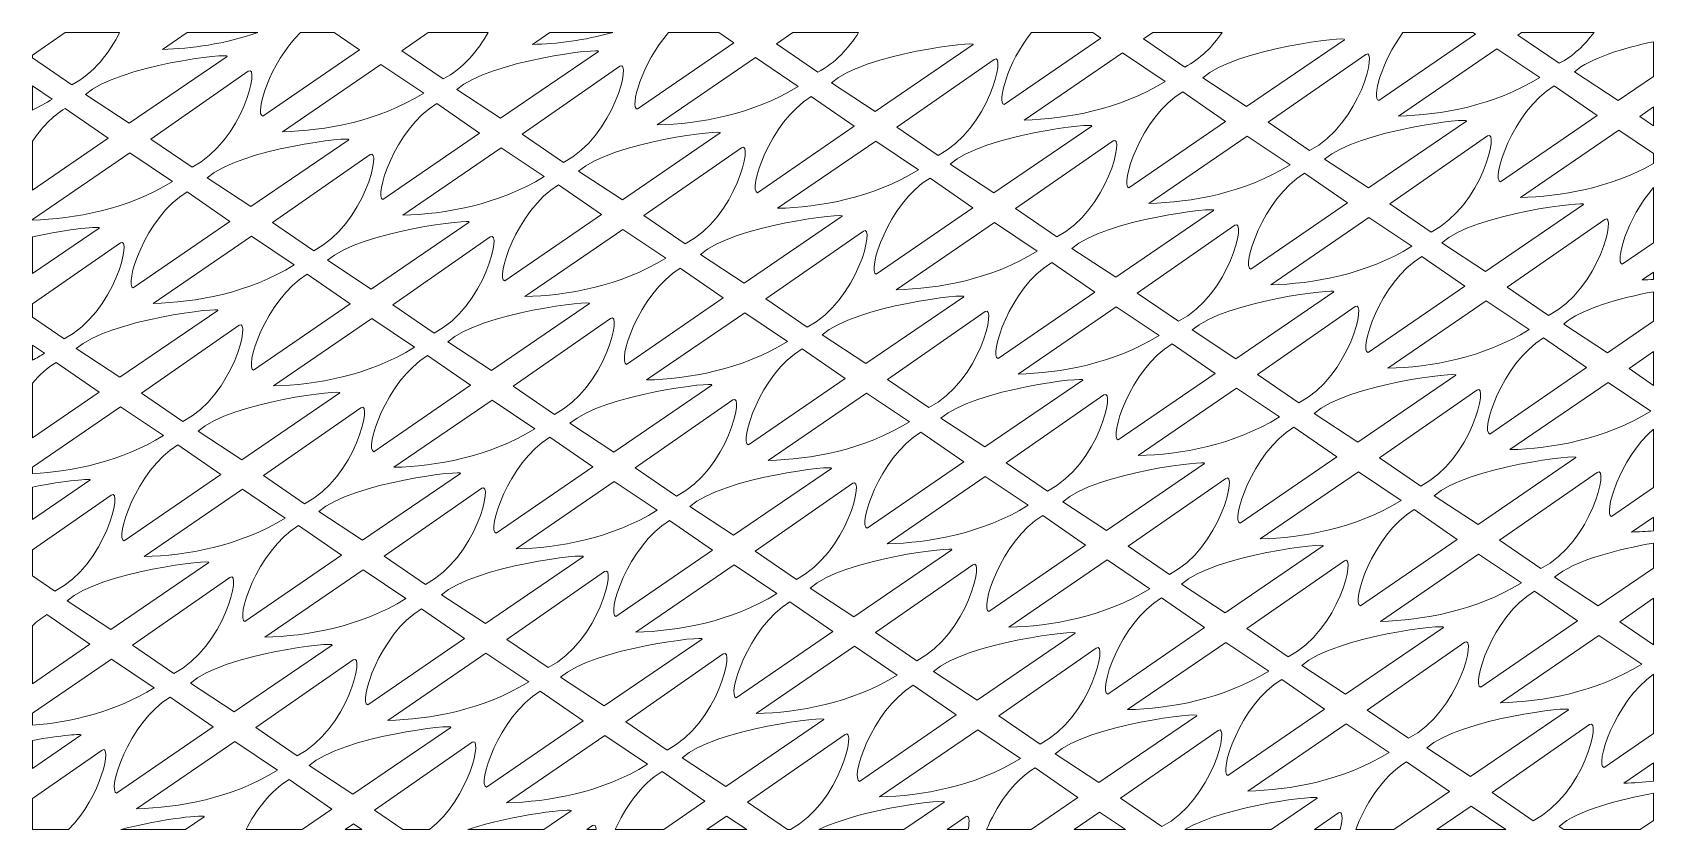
# Model space of a CAD drawing. Header units: millimetres. Extents: x -1200 to 1200, y -590 to 590.
import ezdxf

# ---------------------------------------------------------------- set-up
doc = ezdxf.new("R2010")
doc.units = ezdxf.units.MM
doc.header["$MEASUREMENT"] = 0
doc.layers.add('Layer 1', color=7, linetype='Continuous')

msp = doc.modelspace()

# ---------------------------------------------------------------- linework, layer by layer
at = {"layer": 'Layer 1', "color": 250, "lineweight": 20}
for points, knots in [([(-1200.05, 552.1453), (-1200.05, 552.1453), (-1200.05, 556.2881), (-1200.05, 556.2881), (-1200.05, 556.2881), (-1151.5741, 589.9734), (-1151.5741, 589.9734), (-1151.5741, 589.9734), (-1070.9093, 589.9734), (-1070.9093, 589.9734), (-1085.3859, 560.8922), (-1108.8494, 529.4272), (-1141.8712, 512.3415), (-1141.8712, 512.3415), (-1200.05, 552.1453), (-1200.05, 552.1453)], [0, 0, 0, 0, 0.2, 0.2, 0.2, 0.4, 0.4, 0.4, 0.6, 0.6, 0.6, 0.8, 0.8, 0.8, 1, 1, 1, 1]), ([(-971.052, 589.9734), (-971.052, 589.9734), (-866.1241, 589.9734), (-866.1241, 589.9734), (-915.1852, 572.5948), (-965.2601, 565.9867), (-1007.6781, 564.8997), (-1007.6781, 564.8997), (-971.052, 589.9734), (-971.052, 589.9734)], [0, 0, 0, 0, 0.333333333, 0.333333333, 0.333333333, 0.666666667, 0.666666667, 0.666666667, 1, 1, 1, 1]), ([(-803.0301, 589.9734), (-803.0301, 589.9734), (-753.177, 589.9734), (-753.177, 589.9734), (-753.177, 589.9734), (-716.0504, 564.2893), (-716.0504, 564.2893), (-716.0504, 564.2893), (-859.1724, 466.0385), (-859.1724, 466.0385), (-871.4004, 468.18), (-849.7707, 544.8714), (-803.0301, 589.9734)], [0, 0, 0, 0, 0.25, 0.25, 0.25, 0.5, 0.5, 0.5, 0.75, 0.75, 0.75, 1, 1, 1, 1]), ([(-614.1458, 589.9734), (-614.1458, 589.9734), (-525.5231, 589.9734), (-525.5231, 589.9734), (-540.1755, 563.5005), (-562.1588, 536.4456), (-591.9031, 521.0552), (-591.9031, 521.0552), (-653.0861, 562.9143), (-653.0861, 562.9143), (-653.0861, 562.9143), (-614.1458, 589.9734), (-614.1458, 589.9734)], [0, 0, 0, 0, 0.25, 0.25, 0.25, 0.5, 0.5, 0.5, 0.75, 0.75, 0.75, 1, 1, 1, 1]), ([(-433.9453, 589.9734), (-433.9453, 589.9734), (-341.0407, 589.9734), (-341.0407, 589.9734), (-382.6624, 577.9559), (-424.0559, 573.0811), (-459.964, 572.1611), (-459.964, 572.1611), (-433.9453, 589.9734), (-433.9453, 589.9734)], [0, 0, 0, 0, 0.333333333, 0.333333333, 0.333333333, 0.666666667, 0.666666667, 0.666666667, 1, 1, 1, 1]), ([(-258.2343, 589.9734), (-258.2343, 589.9734), (-184.0057, 589.9734), (-184.0057, 589.9734), (-184.0057, 589.9734), (-161.5742, 574.4553), (-161.5742, 574.4553), (-161.5742, 574.4553), (-304.6964, 476.2046), (-304.6964, 476.2046), (-316.0466, 478.1928), (-298.2281, 544.4059), (-258.2343, 589.9734)], [0, 0, 0, 0, 0.25, 0.25, 0.25, 0.5, 0.5, 0.5, 0.75, 0.75, 0.75, 1, 1, 1, 1]), ([(-74.2997, 589.9734), (-74.2997, 589.9734), (22.9682, 589.9734), (22.9682, 589.9734), (8.5473, 566.9328), (-11.4897, 544.6421), (-37.427, 531.2213), (-37.427, 531.2213), (-98.6099, 573.0803), (-98.6099, 573.0803), (-98.6099, 573.0803), (-74.2997, 589.9734), (-74.2997, 589.9734)], [0, 0, 0, 0, 0.25, 0.25, 0.25, 0.5, 0.5, 0.5, 0.75, 0.75, 0.75, 1, 1, 1, 1]), ([(192.4864, 571.9257), (192.4864, 571.9257), (47.5079, 473.012), (47.5079, 473.012), (47.5079, 473.012), (-17.2698, 515.4808), (-17.2698, 515.4808), (31.0559, 558.7245), (201.2192, 577.8827), (192.4864, 571.9257)], [0, 0, 0, 0, 0.333333333, 0.333333333, 0.333333333, 0.666666667, 0.666666667, 0.666666667, 1, 1, 1, 1]), ([(278.912, 589.9734), (278.912, 589.9734), (369.6978, 589.9734), (369.6978, 589.9734), (369.6978, 589.9734), (381.632, 581.7168), (381.632, 581.7168), (381.632, 581.7168), (238.51, 483.4661), (238.51, 483.4661), (227.7502, 485.3507), (243.2021, 544.957), (278.912, 589.9734)], [0, 0, 0, 0, 0.25, 0.25, 0.25, 0.5, 0.5, 0.5, 0.75, 0.75, 0.75, 1, 1, 1, 1]), ([(458.4567, 589.9734), (458.4567, 589.9734), (561.4126, 589.9734), (561.4126, 589.9734), (547.4504, 569.5881), (528.9781, 550.4865), (505.7793, 538.4829), (505.7793, 538.4829), (444.5963, 580.3419), (444.5963, 580.3419), (444.5963, 580.3419), (458.4567, 589.9734), (458.4567, 589.9734)], [0, 0, 0, 0, 0.25, 0.25, 0.25, 0.5, 0.5, 0.5, 0.75, 0.75, 0.75, 1, 1, 1, 1]), ([(742.4545, 579.1871), (742.4545, 579.1871), (597.476, 480.2735), (597.476, 480.2735), (597.476, 480.2735), (532.6983, 522.7424), (532.6983, 522.7424), (581.0242, 565.986), (751.1875, 585.1441), (742.4545, 579.1871)], [0, 0, 0, 0, 0.333333333, 0.333333333, 0.333333333, 0.666666667, 0.666666667, 0.666666667, 1, 1, 1, 1]), ([(828.9498, 589.9734), (828.9498, 589.9734), (932.5702, 589.9734), (932.5702, 589.9734), (932.5702, 589.9734), (936.1082, 587.526), (936.1082, 587.526), (936.1082, 587.526), (792.986, 489.2753), (792.986, 489.2753), (782.6829, 491.0798), (796.4158, 545.8071), (828.9498, 589.9734)], [0, 0, 0, 0, 0.25, 0.25, 0.25, 0.5, 0.5, 0.5, 0.75, 0.75, 0.75, 1, 1, 1, 1]), ([(1004.5729, 589.9734), (1004.5729, 589.9734), (1111.758, 589.9734), (1111.758, 589.9734), (1098.3478, 571.8083), (1081.2356, 555.1473), (1060.2554, 544.292), (1060.2554, 544.292), (999.0725, 586.151), (999.0725, 586.151), (999.0725, 586.151), (1004.5729, 589.9734), (1004.5729, 589.9734)], [0, 0, 0, 0, 0.25, 0.25, 0.25, 0.5, 0.5, 0.5, 0.75, 0.75, 0.75, 1, 1, 1, 1]), ([(1199.95, 576.2819), (1199.95, 576.2819), (1199.95, 524.81), (1199.95, 524.81), (1199.95, 524.81), (1147.4441, 488.9873), (1147.4441, 488.9873), (1147.4441, 488.9873), (1082.6664, 531.4562), (1082.6664, 531.4562), (1105.3176, 551.7248), (1154.7335, 566.7015), (1199.95, 576.2819)], [0, 0, 0, 0, 0.25, 0.25, 0.25, 0.5, 0.5, 0.5, 0.75, 0.75, 0.75, 1, 1, 1, 1]), ([(-911.9579, 554.4982), (-911.9579, 554.4982), (-1056.9364, 455.5845), (-1056.9364, 455.5845), (-1056.9364, 455.5845), (-1121.7141, 498.0533), (-1121.7141, 498.0533), (-1073.3884, 541.2969), (-903.225, 560.4552), (-911.9579, 554.4982)], [0, 0, 0, 0, 0.333333333, 0.333333333, 0.333333333, 0.666666667, 0.666666667, 0.666666667, 1, 1, 1, 1]), ([(-361.9898, 561.7596), (-361.9898, 561.7596), (-506.9682, 462.8459), (-506.9682, 462.8459), (-506.9682, 462.8459), (-571.746, 505.3148), (-571.746, 505.3148), (-523.4201, 548.5585), (-353.2569, 567.7166), (-361.9898, 561.7596)], [0, 0, 0, 0, 0.333333333, 0.333333333, 0.333333333, 0.666666667, 0.666666667, 0.666666667, 1, 1, 1, 1]), ([(-275.1385, 453.0728), (-275.1385, 453.0728), (-129.7035, 552.6356), (-129.7035, 552.6356), (-129.7035, 552.6356), (-66.2644, 510.1578), (-66.2644, 510.1578), (-134.1032, 468.1566), (-212.871, 454.6681), (-275.1385, 453.0728)], [0, 0, 0, 0, 0.333333333, 0.333333333, 0.333333333, 0.666666667, 0.666666667, 0.666666667, 1, 1, 1, 1]), ([(223.9154, 550.019), (223.9154, 550.019), (79.4535, 449.6351), (79.4535, 449.6351), (79.4535, 449.6351), (140.6364, 407.7761), (140.6364, 407.7761), (216.3475, 446.9501), (241.8175, 561.7154), (223.9154, 550.019)], [0, 0, 0, 0, 0.333333333, 0.333333333, 0.333333333, 0.666666667, 0.666666667, 0.666666667, 1, 1, 1, 1]), ([(268.0677, 460.3343), (268.0677, 460.3343), (413.5027, 559.8972), (413.5027, 559.8972), (413.5027, 559.8972), (476.9419, 517.4194), (476.9419, 517.4194), (409.103, 475.4181), (330.3352, 461.9296), (268.0677, 460.3343)], [0, 0, 0, 0, 0.333333333, 0.333333333, 0.333333333, 0.666666667, 0.666666667, 0.666666667, 1, 1, 1, 1]), ([(773.8835, 557.2805), (773.8835, 557.2805), (629.4218, 456.8965), (629.4218, 456.8965), (629.4218, 456.8965), (690.6047, 415.0375), (690.6047, 415.0375), (766.3157, 454.2115), (791.7857, 568.977), (773.8835, 557.2805)], [0, 0, 0, 0, 0.333333333, 0.333333333, 0.333333333, 0.666666667, 0.666666667, 0.666666667, 1, 1, 1, 1]), ([(822.5439, 466.1435), (822.5439, 466.1435), (967.9789, 565.7063), (967.9789, 565.7063), (967.9789, 565.7063), (1031.4178, 523.2285), (1031.4178, 523.2285), (963.5792, 481.2272), (884.8114, 467.7387), (822.5439, 466.1435)], [0, 0, 0, 0, 0.333333333, 0.333333333, 0.333333333, 0.666666667, 0.666666667, 0.666666667, 1, 1, 1, 1]), ([(-880.5288, 532.5915), (-880.5288, 532.5915), (-1024.9908, 432.2076), (-1024.9908, 432.2076), (-1024.9908, 432.2076), (-963.8078, 390.3485), (-963.8078, 390.3485), (-888.0968, 429.5226), (-862.6267, 544.2879), (-880.5288, 532.5915)], [0, 0, 0, 0, 0.333333333, 0.333333333, 0.333333333, 0.666666667, 0.666666667, 0.666666667, 1, 1, 1, 1]), ([(-829.6147, 442.9068), (-829.6147, 442.9068), (-684.1797, 542.4696), (-684.1797, 542.4696), (-684.1797, 542.4696), (-620.7405, 499.9918), (-620.7405, 499.9918), (-688.5794, 457.9904), (-767.3471, 444.502), (-829.6147, 442.9068)], [0, 0, 0, 0, 0.333333333, 0.333333333, 0.333333333, 0.666666667, 0.666666667, 0.666666667, 1, 1, 1, 1]), ([(-330.5607, 539.8529), (-330.5607, 539.8529), (-475.0225, 439.469), (-475.0225, 439.469), (-475.0225, 439.469), (-413.8395, 397.61), (-413.8395, 397.61), (-338.1285, 436.784), (-312.6586, 551.5493), (-330.5607, 539.8529)], [0, 0, 0, 0, 0.333333333, 0.333333333, 0.333333333, 0.666666667, 0.666666667, 0.666666667, 1, 1, 1, 1]), ([(-1200.05, 475.1293), (-1200.05, 475.1293), (-1200.05, 510.9243), (-1200.05, 510.9243), (-1200.05, 510.9243), (-1170.7088, 491.278), (-1170.7088, 491.278), (-1180.297, 485.3411), (-1190.1027, 479.9738), (-1200.05, 475.1293)], [0, 0, 0, 0, 0.333333333, 0.333333333, 0.333333333, 0.666666667, 0.666666667, 0.666666667, 1, 1, 1, 1]), ([(973.3034, 368.7347), (973.3034, 368.7347), (1116.4256, 466.9853), (1116.4256, 466.9853), (1116.4256, 466.9853), (1052.89, 510.9396), (1052.89, 510.9396), (990.197, 473.0763), (959.1849, 371.2076), (973.3034, 368.7347)], [0, 0, 0, 0, 0.333333333, 0.333333333, 0.333333333, 0.666666667, 0.666666667, 0.666666667, 1, 1, 1, 1]), ([(-681.109, 342.5933), (-681.109, 342.5933), (-537.9868, 440.844), (-537.9868, 440.844), (-537.9868, 440.844), (-601.5224, 484.7983), (-601.5224, 484.7983), (-664.2155, 446.9349), (-695.2277, 345.0663), (-681.109, 342.5933)], [0, 0, 0, 0, 0.333333333, 0.333333333, 0.333333333, 0.666666667, 0.666666667, 0.666666667, 1, 1, 1, 1]), ([(-126.6328, 352.7594), (-126.6328, 352.7594), (16.4892, 451.0101), (16.4892, 451.0101), (16.4892, 451.0101), (-47.0462, 494.9643), (-47.0462, 494.9643), (-109.7394, 457.1011), (-140.7516, 355.2324), (-126.6328, 352.7594)], [0, 0, 0, 0, 0.333333333, 0.333333333, 0.333333333, 0.666666667, 0.666666667, 0.666666667, 1, 1, 1, 1]), ([(423.3353, 360.0208), (423.3353, 360.0208), (566.4575, 458.2715), (566.4575, 458.2715), (566.4575, 458.2715), (502.9219, 502.2258), (502.9219, 502.2258), (440.2289, 464.3625), (409.2167, 362.4938), (423.3353, 360.0208)], [0, 0, 0, 0, 0.333333333, 0.333333333, 0.333333333, 0.666666667, 0.666666667, 0.666666667, 1, 1, 1, 1]), ([(-1200.05, 356.6315), (-1200.05, 356.6315), (-1200.05, 429.0357), (-1200.05, 429.0357), (-1187.1372, 448.0937), (-1170.8234, 465.8604), (-1151.4905, 477.5367), (-1151.4905, 477.5367), (-1087.9551, 433.5825), (-1087.9551, 433.5825), (-1087.9551, 433.5825), (-1200.05, 356.6315), (-1200.05, 356.6315)], [0, 0, 0, 0, 0.25, 0.25, 0.25, 0.5, 0.5, 0.5, 0.75, 0.75, 0.75, 1, 1, 1, 1]), ([(368.2959, 451.3851), (368.2959, 451.3851), (223.3173, 352.4714), (223.3173, 352.4714), (223.3173, 352.4714), (158.5396, 394.9402), (158.5396, 394.9402), (206.8654, 438.1839), (377.0288, 457.3421), (368.2959, 451.3851)], [0, 0, 0, 0, 0.333333333, 0.333333333, 0.333333333, 0.666666667, 0.666666667, 0.666666667, 1, 1, 1, 1]), ([(922.7719, 458.6465), (922.7719, 458.6465), (777.7934, 359.7328), (777.7934, 359.7328), (777.7934, 359.7328), (713.0157, 402.2017), (713.0157, 402.2017), (761.3416, 445.4453), (931.5049, 464.6035), (922.7719, 458.6465)], [0, 0, 0, 0, 0.333333333, 0.333333333, 0.333333333, 0.666666667, 0.666666667, 0.666666667, 1, 1, 1, 1]), ([(1199.95, 479.8971), (1199.95, 479.8971), (1199.95, 451.5439), (1199.95, 451.5439), (1199.95, 451.5439), (1179.3899, 465.6104), (1179.3899, 465.6104), (1179.3899, 465.6104), (1199.95, 479.8971), (1199.95, 479.8971)], [0, 0, 0, 0, 0.333333333, 0.333333333, 0.333333333, 0.666666667, 0.666666667, 0.666666667, 1, 1, 1, 1]), ([(-731.6405, 431.0529), (-731.6405, 431.0529), (-876.619, 332.1392), (-876.619, 332.1392), (-876.619, 332.1392), (-941.3967, 374.6081), (-941.3967, 374.6081), (-893.071, 417.8517), (-722.9076, 437.0098), (-731.6405, 431.0529)], [0, 0, 0, 0, 0.333333333, 0.333333333, 0.333333333, 0.666666667, 0.666666667, 0.666666667, 1, 1, 1, 1]), ([(-181.6724, 441.219), (-181.6724, 441.219), (-326.6508, 342.3053), (-326.6508, 342.3053), (-326.6508, 342.3053), (-391.4286, 384.7741), (-391.4286, 384.7741), (-343.1027, 428.0177), (-172.9394, 447.176), (-181.6724, 441.219)], [0, 0, 0, 0, 0.333333333, 0.333333333, 0.333333333, 0.666666667, 0.666666667, 0.666666667, 1, 1, 1, 1]), ([(399.725, 429.4784), (399.725, 429.4784), (255.263, 329.0945), (255.263, 329.0945), (255.263, 329.0945), (316.446, 287.2354), (316.446, 287.2354), (392.157, 326.4095), (417.6269, 441.1748), (399.725, 429.4784)], [0, 0, 0, 0, 0.333333333, 0.333333333, 0.333333333, 0.666666667, 0.666666667, 0.666666667, 1, 1, 1, 1]), ([(452.893, 336.889), (452.893, 336.889), (598.3281, 436.4518), (598.3281, 436.4518), (598.3281, 436.4518), (661.7671, 393.974), (661.7671, 393.974), (593.9285, 351.9728), (515.1607, 338.4844), (452.893, 336.889)], [0, 0, 0, 0, 0.333333333, 0.333333333, 0.333333333, 0.666666667, 0.666666667, 0.666666667, 1, 1, 1, 1]), ([(954.201, 436.7398), (954.201, 436.7398), (809.7392, 336.3559), (809.7392, 336.3559), (809.7392, 336.3559), (870.9221, 294.4969), (870.9221, 294.4969), (946.6331, 333.6709), (972.1031, 448.4362), (954.201, 436.7398)], [0, 0, 0, 0, 0.333333333, 0.333333333, 0.333333333, 0.666666667, 0.666666667, 0.666666667, 1, 1, 1, 1]), ([(1199.95, 410.5791), (1199.95, 410.5791), (1199.95, 395.7385), (1199.95, 395.7385), (1134.9064, 359.1811), (1061.5555, 347.1062), (1002.8613, 345.6029), (1002.8613, 345.6029), (1148.2963, 445.1657), (1148.2963, 445.1657), (1148.2963, 445.1657), (1199.95, 410.5791), (1199.95, 410.5791)], [0, 0, 0, 0, 0.25, 0.25, 0.25, 0.5, 0.5, 0.5, 0.75, 0.75, 0.75, 1, 1, 1, 1]), ([(-1200.05, 312.2414), (-1200.05, 312.2414), (-1200.05, 313.2061), (-1200.05, 313.2061), (-1200.05, 313.2061), (-1056.0844, 411.7629), (-1056.0844, 411.7629), (-1056.0844, 411.7629), (-992.6453, 369.2851), (-992.6453, 369.2851), (-1059.9525, 327.6124), (-1138.0149, 314.0101), (-1200.05, 312.2414)], [0, 0, 0, 0, 0.25, 0.25, 0.25, 0.5, 0.5, 0.5, 0.75, 0.75, 0.75, 1, 1, 1, 1]), ([(-700.2114, 409.1462), (-700.2114, 409.1462), (-844.6734, 308.7623), (-844.6734, 308.7623), (-844.6734, 308.7623), (-783.4904, 266.9033), (-783.4904, 266.9033), (-707.7792, 306.0773), (-682.3093, 420.8426), (-700.2114, 409.1462)], [0, 0, 0, 0, 0.333333333, 0.333333333, 0.333333333, 0.666666667, 0.666666667, 0.666666667, 1, 1, 1, 1]), ([(-651.5513, 319.4615), (-651.5513, 319.4615), (-506.1161, 419.0243), (-506.1161, 419.0243), (-506.1161, 419.0243), (-442.6771, 376.5465), (-442.6771, 376.5465), (-510.5158, 334.5452), (-589.2836, 321.0567), (-651.5513, 319.4615)], [0, 0, 0, 0, 0.333333333, 0.333333333, 0.333333333, 0.666666667, 0.666666667, 0.666666667, 1, 1, 1, 1]), ([(-150.2433, 419.3123), (-150.2433, 419.3123), (-294.7051, 318.9284), (-294.7051, 318.9284), (-294.7051, 318.9284), (-233.5221, 277.0694), (-233.5221, 277.0694), (-157.8111, 316.2434), (-132.3412, 431.0087), (-150.2433, 419.3123)], [0, 0, 0, 0, 0.333333333, 0.333333333, 0.333333333, 0.666666667, 0.666666667, 0.666666667, 1, 1, 1, 1]), ([(-97.0751, 329.6276), (-97.0751, 329.6276), (48.3599, 429.1904), (48.3599, 429.1904), (48.3599, 429.1904), (111.799, 386.7126), (111.799, 386.7126), (43.9602, 344.7114), (-34.8076, 331.2228), (-97.0751, 329.6276)], [0, 0, 0, 0, 0.333333333, 0.333333333, 0.333333333, 0.666666667, 0.666666667, 0.666666667, 1, 1, 1, 1]), ([(-500.7916, 222.0527), (-500.7916, 222.0527), (-357.6694, 320.3033), (-357.6694, 320.3033), (-357.6694, 320.3033), (-421.205, 364.2576), (-421.205, 364.2576), (-483.898, 326.3943), (-514.9101, 224.5256), (-500.7916, 222.0527)], [0, 0, 0, 0, 0.333333333, 0.333333333, 0.333333333, 0.666666667, 0.666666667, 0.666666667, 1, 1, 1, 1]), ([(49.1767, 232.2187), (49.1767, 232.2187), (192.2987, 330.4694), (192.2987, 330.4694), (192.2987, 330.4694), (128.7632, 374.4236), (128.7632, 374.4236), (66.0702, 336.5603), (35.058, 234.6916), (49.1767, 232.2187)], [0, 0, 0, 0, 0.333333333, 0.333333333, 0.333333333, 0.666666667, 0.666666667, 0.666666667, 1, 1, 1, 1]), ([(603.6527, 239.4802), (603.6527, 239.4802), (746.7749, 337.7309), (746.7749, 337.7309), (746.7749, 337.7309), (683.2393, 381.6852), (683.2393, 381.6852), (620.5463, 343.8219), (589.5341, 241.9532), (603.6527, 239.4802)], [0, 0, 0, 0, 0.333333333, 0.333333333, 0.333333333, 0.666666667, 0.666666667, 0.666666667, 1, 1, 1, 1]), ([(1199.95, 360.3599), (1199.95, 360.3599), (1199.95, 278.5458), (1199.95, 278.5458), (1199.95, 278.5458), (1153.621, 246.7416), (1153.621, 246.7416), (1142.2835, 248.7278), (1160.0506, 314.7973), (1199.95, 360.3599)], [0, 0, 0, 0, 0.333333333, 0.333333333, 0.333333333, 0.666666667, 0.666666667, 0.666666667, 1, 1, 1, 1]), ([(-1050.7597, 211.8865), (-1050.7597, 211.8865), (-907.6375, 310.1372), (-907.6375, 310.1372), (-907.6375, 310.1372), (-971.1731, 354.0915), (-971.1731, 354.0915), (-1033.8663, 316.2282), (-1064.8784, 214.3595), (-1050.7597, 211.8865)], [0, 0, 0, 0, 0.333333333, 0.333333333, 0.333333333, 0.666666667, 0.666666667, 0.666666667, 1, 1, 1, 1]), ([(1096.3274, 335.2013), (1096.3274, 335.2013), (951.349, 236.2876), (951.349, 236.2876), (951.349, 236.2876), (886.5712, 278.7564), (886.5712, 278.7564), (934.8971, 322.0001), (1105.0604, 341.1583), (1096.3274, 335.2013)], [0, 0, 0, 0, 0.333333333, 0.333333333, 0.333333333, 0.666666667, 0.666666667, 0.666666667, 1, 1, 1, 1]), ([(-553.5771, 309.0599), (-553.5771, 309.0599), (-698.5556, 210.1463), (-698.5556, 210.1463), (-698.5556, 210.1463), (-763.3333, 252.615), (-763.3333, 252.615), (-715.0074, 295.8587), (-544.8441, 315.0169), (-553.5771, 309.0599)], [0, 0, 0, 0, 0.333333333, 0.333333333, 0.333333333, 0.666666667, 0.666666667, 0.666666667, 1, 1, 1, 1]), ([(-1.355, 317.7737), (-1.355, 317.7737), (-146.3334, 218.8601), (-146.3334, 218.8601), (-146.3334, 218.8601), (-211.1112, 261.3289), (-211.1112, 261.3289), (-162.7853, 304.5725), (7.3781, 323.7306), (-1.355, 317.7737)], [0, 0, 0, 0, 0.333333333, 0.333333333, 0.333333333, 0.666666667, 0.666666667, 0.666666667, 1, 1, 1, 1]), ([(548.6133, 326.4875), (548.6133, 326.4875), (403.6349, 227.5738), (403.6349, 227.5738), (403.6349, 227.5738), (338.8571, 270.0427), (338.8571, 270.0427), (387.1828, 313.2863), (557.3462, 332.4445), (548.6133, 326.4875)], [0, 0, 0, 0, 0.333333333, 0.333333333, 0.333333333, 0.666666667, 0.666666667, 0.666666667, 1, 1, 1, 1]), ([(580.0424, 304.5808), (580.0424, 304.5808), (435.5804, 204.1969), (435.5804, 204.1969), (435.5804, 204.1969), (496.7634, 162.3379), (496.7634, 162.3379), (572.4744, 201.5119), (597.9443, 316.2772), (580.0424, 304.5808)], [0, 0, 0, 0, 0.333333333, 0.333333333, 0.333333333, 0.666666667, 0.666666667, 0.666666667, 1, 1, 1, 1]), ([(633.2106, 216.3484), (633.2106, 216.3484), (778.6456, 315.9112), (778.6456, 315.9112), (778.6456, 315.9112), (842.0845, 273.4334), (842.0845, 273.4334), (774.2459, 231.4321), (695.4781, 217.9436), (633.2106, 216.3484)], [0, 0, 0, 0, 0.333333333, 0.333333333, 0.333333333, 0.666666667, 0.666666667, 0.666666667, 1, 1, 1, 1]), ([(1127.7565, 313.2946), (1127.7565, 313.2946), (983.2947, 212.9107), (983.2947, 212.9107), (983.2947, 212.9107), (1044.4777, 171.0516), (1044.4777, 171.0516), (1120.1887, 210.2257), (1145.6586, 324.991), (1127.7565, 313.2946)], [0, 0, 0, 0, 0.333333333, 0.333333333, 0.333333333, 0.666666667, 0.666666667, 0.666666667, 1, 1, 1, 1]), ([(-1200.05, 232.9666), (-1200.05, 232.9666), (-1200.05, 287.3604), (-1200.05, 287.3604), (-1146.3289, 299.2495), (-1096.4629, 303.6402), (-1101.2912, 300.3461), (-1101.2912, 300.3461), (-1200.05, 232.9666), (-1200.05, 232.9666)], [0, 0, 0, 0, 0.333333333, 0.333333333, 0.333333333, 0.666666667, 0.666666667, 0.666666667, 1, 1, 1, 1]), ([(-1200.05, 168.29), (-1200.05, 168.29), (-1200.05, 187.9744), (-1200.05, 187.9744), (-1200.05, 187.9744), (-1069.8621, 278.4394), (-1069.8621, 278.4394), (-1051.9602, 290.1358), (-1077.4301, 175.3705), (-1153.1411, 136.1965), (-1153.1411, 136.1965), (-1200.05, 168.29), (-1200.05, 168.29)], [0, 0, 0, 0, 0.25, 0.25, 0.25, 0.5, 0.5, 0.5, 0.75, 0.75, 0.75, 1, 1, 1, 1]), ([(-1021.202, 188.7547), (-1021.202, 188.7547), (-875.7668, 288.3176), (-875.7668, 288.3176), (-875.7668, 288.3176), (-812.3279, 245.8398), (-812.3279, 245.8398), (-880.1665, 203.8385), (-958.9343, 190.35), (-1021.202, 188.7547)], [0, 0, 0, 0, 0.333333333, 0.333333333, 0.333333333, 0.666666667, 0.666666667, 0.666666667, 1, 1, 1, 1]), ([(-522.148, 287.1532), (-522.148, 287.1532), (-666.6098, 186.7693), (-666.6098, 186.7693), (-666.6098, 186.7693), (-605.4269, 144.9103), (-605.4269, 144.9103), (-529.7159, 184.0843), (-504.2459, 298.8496), (-522.148, 287.1532)], [0, 0, 0, 0, 0.333333333, 0.333333333, 0.333333333, 0.666666667, 0.666666667, 0.666666667, 1, 1, 1, 1]), ([(-471.2337, 198.9208), (-471.2337, 198.9208), (-325.7987, 298.4837), (-325.7987, 298.4837), (-325.7987, 298.4837), (-262.3597, 256.0059), (-262.3597, 256.0059), (-330.1984, 214.0046), (-408.9662, 200.5161), (-471.2337, 198.9208)], [0, 0, 0, 0, 0.333333333, 0.333333333, 0.333333333, 0.666666667, 0.666666667, 0.666666667, 1, 1, 1, 1]), ([(30.0741, 295.867), (30.0741, 295.867), (-114.3877, 195.4831), (-114.3877, 195.4831), (-114.3877, 195.4831), (-53.2047, 153.6241), (-53.2047, 153.6241), (22.5063, 192.7981), (47.9762, 307.5635), (30.0741, 295.867)], [0, 0, 0, 0, 0.333333333, 0.333333333, 0.333333333, 0.666666667, 0.666666667, 0.666666667, 1, 1, 1, 1]), ([(78.7344, 209.087), (78.7344, 209.087), (224.1694, 308.6497), (224.1694, 308.6497), (224.1694, 308.6497), (287.6086, 266.172), (287.6086, 266.172), (219.7697, 224.1706), (141.0019, 210.6822), (78.7344, 209.087)], [0, 0, 0, 0, 0.333333333, 0.333333333, 0.333333333, 0.666666667, 0.666666667, 0.666666667, 1, 1, 1, 1]), ([(-320.4742, 98.6073), (-320.4742, 98.6073), (-177.352, 196.858), (-177.352, 196.858), (-177.352, 196.858), (-240.8875, 240.8123), (-240.8875, 240.8123), (-303.5806, 202.949), (-334.5927, 101.0803), (-320.4742, 98.6073)], [0, 0, 0, 0, 0.333333333, 0.333333333, 0.333333333, 0.666666667, 0.666666667, 0.666666667, 1, 1, 1, 1]), ([(229.4941, 107.3212), (229.4941, 107.3212), (372.6161, 205.5718), (372.6161, 205.5718), (372.6161, 205.5718), (309.0807, 249.5261), (309.0807, 249.5261), (246.3876, 211.6628), (215.3754, 109.7942), (229.4941, 107.3212)], [0, 0, 0, 0, 0.333333333, 0.333333333, 0.333333333, 0.666666667, 0.666666667, 0.666666667, 1, 1, 1, 1]), ([(777.2082, 116.0349), (777.2082, 116.0349), (920.3304, 214.2857), (920.3304, 214.2857), (920.3304, 214.2857), (856.7949, 258.2399), (856.7949, 258.2399), (794.1018, 220.3765), (763.0897, 118.5079), (777.2082, 116.0349)], [0, 0, 0, 0, 0.333333333, 0.333333333, 0.333333333, 0.666666667, 0.666666667, 0.666666667, 1, 1, 1, 1]), ([(-872.6963, 89.8936), (-872.6963, 89.8936), (-729.5741, 188.1443), (-729.5741, 188.1443), (-729.5741, 188.1443), (-793.1097, 232.0985), (-793.1097, 232.0985), (-855.8027, 194.2352), (-886.8149, 92.3665), (-872.6963, 89.8936)], [0, 0, 0, 0, 0.333333333, 0.333333333, 0.333333333, 0.666666667, 0.666666667, 0.666666667, 1, 1, 1, 1]), ([(1199.95, 235.0915), (1199.95, 235.0915), (1199.95, 224.3178), (1199.95, 224.3178), (1194.2448, 223.9828), (1188.648, 223.7501), (1183.1787, 223.6099), (1183.1787, 223.6099), (1199.95, 235.0915), (1199.95, 235.0915)], [0, 0, 0, 0, 0.333333333, 0.333333333, 0.333333333, 0.666666667, 0.666666667, 0.666666667, 1, 1, 1, 1]), ([(-375.5136, 188.5193), (-375.5136, 188.5193), (-520.492, 89.6056), (-520.492, 89.6056), (-520.492, 89.6056), (-585.2697, 132.0744), (-585.2697, 132.0744), (-536.944, 175.3181), (-366.7807, 194.4762), (-375.5136, 188.5193)], [0, 0, 0, 0, 0.333333333, 0.333333333, 0.333333333, 0.666666667, 0.666666667, 0.666666667, 1, 1, 1, 1]), ([(178.9626, 198.6853), (178.9626, 198.6853), (33.984, 99.7716), (33.984, 99.7716), (33.984, 99.7716), (-30.7937, 142.2405), (-30.7937, 142.2405), (17.5321, 185.4842), (187.6955, 204.6423), (178.9626, 198.6853)], [0, 0, 0, 0, 0.333333333, 0.333333333, 0.333333333, 0.666666667, 0.666666667, 0.666666667, 1, 1, 1, 1]), ([(726.6767, 205.9469), (726.6767, 205.9469), (581.6982, 107.0332), (581.6982, 107.0332), (581.6982, 107.0332), (516.9205, 149.502), (516.9205, 149.502), (565.2464, 192.7456), (735.4097, 211.9038), (726.6767, 205.9469)], [0, 0, 0, 0, 0.333333333, 0.333333333, 0.333333333, 0.666666667, 0.666666667, 0.666666667, 1, 1, 1, 1]), ([(758.1058, 184.0402), (758.1058, 184.0402), (613.644, 83.6562), (613.644, 83.6562), (613.644, 83.6562), (674.827, 41.7973), (674.827, 41.7973), (750.538, 80.9713), (776.0079, 195.7366), (758.1058, 184.0402)], [0, 0, 0, 0, 0.333333333, 0.333333333, 0.333333333, 0.666666667, 0.666666667, 0.666666667, 1, 1, 1, 1]), ([(806.7661, 92.9032), (806.7661, 92.9032), (952.2011, 192.4659), (952.2011, 192.4659), (952.2011, 192.4659), (1015.6401, 149.9882), (1015.6401, 149.9882), (947.8014, 107.9868), (869.0336, 94.4984), (806.7661, 92.9032)], [0, 0, 0, 0, 0.333333333, 0.333333333, 0.333333333, 0.666666667, 0.666666667, 0.666666667, 1, 1, 1, 1]), ([(1199.95, 206.203), (1199.95, 206.203), (1199.95, 162.3344), (1199.95, 162.3344), (1199.95, 162.3344), (1131.6664, 115.7469), (1131.6664, 115.7469), (1131.6664, 115.7469), (1066.8887, 158.2158), (1066.8887, 158.2158), (1092.2129, 180.8766), (1150.9865, 196.9182), (1199.95, 206.203)], [0, 0, 0, 0, 0.25, 0.25, 0.25, 0.5, 0.5, 0.5, 0.75, 0.75, 0.75, 1, 1, 1, 1]), ([(-925.4818, 178.3532), (-925.4818, 178.3532), (-1070.4603, 79.4395), (-1070.4603, 79.4395), (-1070.4603, 79.4395), (-1135.238, 121.9083), (-1135.238, 121.9083), (-1086.9121, 165.152), (-916.7488, 184.3102), (-925.4818, 178.3532)], [0, 0, 0, 0, 0.333333333, 0.333333333, 0.333333333, 0.666666667, 0.666666667, 0.666666667, 1, 1, 1, 1]), ([(-894.0526, 156.4465), (-894.0526, 156.4465), (-1038.5145, 56.0626), (-1038.5145, 56.0626), (-1038.5145, 56.0626), (-977.3316, 14.2036), (-977.3316, 14.2036), (-901.6206, 53.3776), (-876.1507, 168.1429), (-894.0526, 156.4465)], [0, 0, 0, 0, 0.333333333, 0.333333333, 0.333333333, 0.666666667, 0.666666667, 0.666666667, 1, 1, 1, 1]), ([(-344.0845, 166.6126), (-344.0845, 166.6126), (-488.5464, 66.2287), (-488.5464, 66.2287), (-488.5464, 66.2287), (-427.3635, 24.3696), (-427.3635, 24.3696), (-351.6525, 63.5437), (-326.1824, 178.309), (-344.0845, 166.6126)], [0, 0, 0, 0, 0.333333333, 0.333333333, 0.333333333, 0.666666667, 0.666666667, 0.666666667, 1, 1, 1, 1]), ([(-290.9163, 75.4755), (-290.9163, 75.4755), (-145.4813, 175.0384), (-145.4813, 175.0384), (-145.4813, 175.0384), (-82.0422, 132.5606), (-82.0422, 132.5606), (-149.881, 90.5593), (-228.6488, 77.0709), (-290.9163, 75.4755)], [0, 0, 0, 0, 0.333333333, 0.333333333, 0.333333333, 0.666666667, 0.666666667, 0.666666667, 1, 1, 1, 1]), ([(210.3917, 176.7786), (210.3917, 176.7786), (65.9297, 76.3947), (65.9297, 76.3947), (65.9297, 76.3947), (127.1127, 34.5357), (127.1127, 34.5357), (202.8237, 73.7097), (228.2936, 188.475), (210.3917, 176.7786)], [0, 0, 0, 0, 0.333333333, 0.333333333, 0.333333333, 0.666666667, 0.666666667, 0.666666667, 1, 1, 1, 1]), ([(259.0518, 84.1894), (259.0518, 84.1894), (404.4868, 183.7522), (404.4868, 183.7522), (404.4868, 183.7522), (467.926, 141.2744), (467.926, 141.2744), (400.0871, 99.2731), (321.3194, 85.7846), (259.0518, 84.1894)], [0, 0, 0, 0, 0.333333333, 0.333333333, 0.333333333, 0.666666667, 0.666666667, 0.666666667, 1, 1, 1, 1]), ([(-843.1385, 66.7618), (-843.1385, 66.7618), (-697.7034, 166.3246), (-697.7034, 166.3246), (-697.7034, 166.3246), (-634.2645, 123.8468), (-634.2645, 123.8468), (-702.1031, 81.8455), (-780.8709, 68.357), (-843.1385, 66.7618)], [0, 0, 0, 0, 0.333333333, 0.333333333, 0.333333333, 0.666666667, 0.666666667, 0.666666667, 1, 1, 1, 1]), ([(-1200.05, 104.7369), (-1200.05, 104.7369), (-1200.05, 127.2334), (-1200.05, 127.2334), (-1200.05, 127.2334), (-1181.9786, 115.133), (-1181.9786, 115.133), (-1187.9249, 111.4515), (-1193.9548, 107.9917), (-1200.05, 104.7369)], [0, 0, 0, 0, 0.333333333, 0.333333333, 0.333333333, 0.666666667, 0.666666667, 0.666666667, 1, 1, 1, 1]), ([(-140.1566, -20.481), (-140.1566, -20.481), (2.9654, 77.7697), (2.9654, 77.7697), (2.9654, 77.7697), (-60.5701, 121.724), (-60.5701, 121.724), (-123.2632, 83.8607), (-154.2753, -18.008), (-140.1566, -20.481)], [0, 0, 0, 0, 0.333333333, 0.333333333, 0.333333333, 0.666666667, 0.666666667, 0.666666667, 1, 1, 1, 1]), ([(407.5575, -13.2196), (407.5575, -13.2196), (550.6797, 85.0312), (550.6797, 85.0312), (550.6797, 85.0312), (487.1441, 128.9854), (487.1441, 128.9854), (424.4511, 91.1221), (393.439, -10.7466), (407.5575, -13.2196)], [0, 0, 0, 0, 0.333333333, 0.333333333, 0.333333333, 0.666666667, 0.666666667, 0.666666667, 1, 1, 1, 1]), ([(957.5256, -4.5057), (957.5256, -4.5057), (1100.6478, 93.7449), (1100.6478, 93.7449), (1100.6478, 93.7449), (1037.1123, 137.6992), (1037.1123, 137.6992), (974.4192, 99.8359), (943.4071, -2.0328), (957.5256, -4.5057)], [0, 0, 0, 0, 0.333333333, 0.333333333, 0.333333333, 0.666666667, 0.666666667, 0.666666667, 1, 1, 1, 1]), ([(-1200.05, -10.23), (-1200.05, -10.23), (-1200.05, 70.7382), (-1200.05, 70.7382), (-1189.8358, 82.7564), (-1178.1213, 93.4756), (-1165.0144, 101.3917), (-1165.0144, 101.3917), (-1101.4788, 57.4376), (-1101.4788, 57.4376), (-1101.4788, 57.4376), (-1200.05, -10.23), (-1200.05, -10.23)], [0, 0, 0, 0, 0.25, 0.25, 0.25, 0.5, 0.5, 0.5, 0.75, 0.75, 0.75, 1, 1, 1, 1]), ([(-694.6327, -30.6471), (-694.6327, -30.6471), (-551.5107, 67.6037), (-551.5107, 67.6037), (-551.5107, 67.6037), (-615.0461, 111.5579), (-615.0461, 111.5579), (-677.7393, 73.6945), (-708.7515, -28.1741), (-694.6327, -30.6471)], [0, 0, 0, 0, 0.333333333, 0.333333333, 0.333333333, 0.666666667, 0.666666667, 0.666666667, 1, 1, 1, 1]), ([(1199.95, 117.6205), (1199.95, 117.6205), (1199.95, 67.5091), (1199.95, 67.5091), (1199.95, 67.5091), (1163.6121, 92.37), (1163.6121, 92.37), (1163.6121, 92.37), (1199.95, 117.6205), (1199.95, 117.6205)], [0, 0, 0, 0, 0.333333333, 0.333333333, 0.333333333, 0.666666667, 0.666666667, 0.666666667, 1, 1, 1, 1]), ([(-194.4598, 67.7997), (-194.4598, 67.7997), (-339.4384, -31.114), (-339.4384, -31.114), (-339.4384, -31.114), (-404.2161, 11.3549), (-404.2161, 11.3549), (-355.8902, 54.5986), (-185.7269, 73.7567), (-194.4598, 67.7997)], [0, 0, 0, 0, 0.333333333, 0.333333333, 0.333333333, 0.666666667, 0.666666667, 0.666666667, 1, 1, 1, 1]), ([(354.772, 75.2401), (354.772, 75.2401), (209.7935, -23.6736), (209.7935, -23.6736), (209.7935, -23.6736), (145.0158, 18.7952), (145.0158, 18.7952), (193.3417, 62.0389), (363.505, 81.1971), (354.772, 75.2401)], [0, 0, 0, 0, 0.333333333, 0.333333333, 0.333333333, 0.666666667, 0.666666667, 0.666666667, 1, 1, 1, 1]), ([(906.9941, 82.5015), (906.9941, 82.5015), (762.0157, -16.4121), (762.0157, -16.4121), (762.0157, -16.4121), (697.2379, 26.0568), (697.2379, 26.0568), (745.5638, 69.3004), (915.7271, 88.4585), (906.9941, 82.5015)], [0, 0, 0, 0, 0.333333333, 0.333333333, 0.333333333, 0.666666667, 0.666666667, 0.666666667, 1, 1, 1, 1]), ([(938.4232, 60.5948), (938.4232, 60.5948), (793.9614, -39.7891), (793.9614, -39.7891), (793.9614, -39.7891), (855.1444, -81.6481), (855.1444, -81.6481), (930.8554, -42.4741), (956.3253, 72.2912), (938.4232, 60.5948)], [0, 0, 0, 0, 0.333333333, 0.333333333, 0.333333333, 0.666666667, 0.666666667, 0.666666667, 1, 1, 1, 1]), ([(-745.1643, 56.3603), (-745.1643, 56.3603), (-890.1427, -42.5534), (-890.1427, -42.5534), (-890.1427, -42.5534), (-954.9206, -0.0846), (-954.9206, -0.0846), (-906.5947, 43.159), (-736.4314, 62.3172), (-745.1643, 56.3603)], [0, 0, 0, 0, 0.333333333, 0.333333333, 0.333333333, 0.666666667, 0.666666667, 0.666666667, 1, 1, 1, 1]), ([(-163.0307, 45.893), (-163.0307, 45.893), (-307.4926, -54.4909), (-307.4926, -54.4909), (-307.4926, -54.4909), (-246.3097, -96.3499), (-246.3097, -96.3499), (-170.5987, -57.1759), (-145.1287, 57.5894), (-163.0307, 45.893)], [0, 0, 0, 0, 0.333333333, 0.333333333, 0.333333333, 0.666666667, 0.666666667, 0.666666667, 1, 1, 1, 1]), ([(-110.5989, -43.6128), (-110.5989, -43.6128), (34.8361, 55.95), (34.8361, 55.95), (34.8361, 55.95), (98.2752, 13.4722), (98.2752, 13.4722), (30.4364, -28.5291), (-48.3314, -42.0176), (-110.5989, -43.6128)], [0, 0, 0, 0, 0.333333333, 0.333333333, 0.333333333, 0.666666667, 0.666666667, 0.666666667, 1, 1, 1, 1]), ([(386.201, 53.3334), (386.201, 53.3334), (241.7393, -47.0505), (241.7393, -47.0505), (241.7393, -47.0505), (302.9222, -88.9095), (302.9222, -88.9095), (378.6332, -49.7355), (404.1032, 65.0298), (386.201, 53.3334)], [0, 0, 0, 0, 0.333333333, 0.333333333, 0.333333333, 0.666666667, 0.666666667, 0.666666667, 1, 1, 1, 1]), ([(437.1152, -36.3513), (437.1152, -36.3513), (582.5504, 63.2116), (582.5504, 63.2116), (582.5504, 63.2116), (645.9894, 20.7337), (645.9894, 20.7337), (578.1507, -21.2676), (499.3829, -34.7561), (437.1152, -36.3513)], [0, 0, 0, 0, 0.333333333, 0.333333333, 0.333333333, 0.666666667, 0.666666667, 0.666666667, 1, 1, 1, 1]), ([(987.0835, -27.6376), (987.0835, -27.6376), (1132.5185, 71.9253), (1132.5185, 71.9253), (1132.5185, 71.9253), (1195.9576, 29.4475), (1195.9576, 29.4475), (1128.1188, -12.5538), (1049.351, -26.0422), (987.0835, -27.6376)], [0, 0, 0, 0, 0.333333333, 0.333333333, 0.333333333, 0.666666667, 0.666666667, 0.666666667, 1, 1, 1, 1]), ([(-1200.05, -63.3407), (-1200.05, -63.3407), (-1200.05, -53.6808), (-1200.05, -53.6808), (-1200.05, -53.6808), (-1069.6082, 35.6179), (-1069.6082, 35.6179), (-1069.6082, 35.6179), (-1006.169, -6.8599), (-1006.169, -6.8599), (-1068.6704, -45.5568), (-1140.4458, -60.0521), (-1200.05, -63.3407)], [0, 0, 0, 0, 0.25, 0.25, 0.25, 0.5, 0.5, 0.5, 0.75, 0.75, 0.75, 1, 1, 1, 1]), ([(-713.7352, 34.4535), (-713.7352, 34.4535), (-858.1971, -65.9303), (-858.1971, -65.9303), (-858.1971, -65.9303), (-797.0142, -107.7894), (-797.0142, -107.7894), (-721.3032, -68.6153), (-695.8332, 46.15), (-713.7352, 34.4535)], [0, 0, 0, 0, 0.333333333, 0.333333333, 0.333333333, 0.666666667, 0.666666667, 0.666666667, 1, 1, 1, 1]), ([(-665.0751, -53.7789), (-665.0751, -53.7789), (-519.6401, 45.7839), (-519.6401, 45.7839), (-519.6401, 45.7839), (-456.2009, 3.3061), (-456.2009, 3.3061), (-524.0397, -38.6952), (-602.8075, -52.1836), (-665.0751, -53.7789)], [0, 0, 0, 0, 0.333333333, 0.333333333, 0.333333333, 0.666666667, 0.666666667, 0.666666667, 1, 1, 1, 1]), ([(587.8749, -136.6648), (587.8749, -136.6648), (730.9971, -38.4141), (730.9971, -38.4141), (730.9971, -38.4141), (667.4615, 5.5402), (667.4615, 5.5402), (604.7685, -32.3231), (573.7564, -134.1918), (587.8749, -136.6648)], [0, 0, 0, 0, 0.333333333, 0.333333333, 0.333333333, 0.666666667, 0.666666667, 0.666666667, 1, 1, 1, 1]), ([(1199.95, 2.8966), (1199.95, 2.8966), (1199.95, -83.8634), (1199.95, -83.8634), (1199.95, -83.8634), (1137.8432, -126.4987), (1137.8432, -126.4987), (1125.1061, -124.2675), (1149.1022, -41.1509), (1199.95, 2.8966)], [0, 0, 0, 0, 0.333333333, 0.333333333, 0.333333333, 0.666666667, 0.666666667, 0.666666667, 1, 1, 1, 1]), ([(-1064.2835, -162.8061), (-1064.2835, -162.8061), (-921.1614, -64.5555), (-921.1614, -64.5555), (-921.1614, -64.5555), (-984.6968, -20.6012), (-984.6968, -20.6012), (-1047.39, -58.4645), (-1078.4022, -160.3332), (-1064.2835, -162.8061)], [0, 0, 0, 0, 0.333333333, 0.333333333, 0.333333333, 0.666666667, 0.666666667, 0.666666667, 1, 1, 1, 1]), ([(-513.579, -151.3666), (-513.579, -151.3666), (-370.4569, -53.1159), (-370.4569, -53.1159), (-370.4569, -53.1159), (-433.9925, -9.1616), (-433.9925, -9.1616), (-496.6855, -47.0249), (-527.6977, -148.8936), (-513.579, -151.3666)], [0, 0, 0, 0, 0.333333333, 0.333333333, 0.333333333, 0.666666667, 0.666666667, 0.666666667, 1, 1, 1, 1]), ([(35.6528, -143.9262), (35.6528, -143.9262), (178.775, -45.6755), (178.775, -45.6755), (178.775, -45.6755), (115.2394, -1.7213), (115.2394, -1.7213), (52.5464, -39.5847), (21.5342, -141.4533), (35.6528, -143.9262)], [0, 0, 0, 0, 0.333333333, 0.333333333, 0.333333333, 0.666666667, 0.666666667, 0.666666667, 1, 1, 1, 1]), ([(535.0894, -48.2052), (535.0894, -48.2052), (390.1109, -147.1189), (390.1109, -147.1189), (390.1109, -147.1189), (325.3332, -104.65), (325.3332, -104.65), (373.6591, -61.4063), (543.8224, -42.2482), (535.0894, -48.2052)], [0, 0, 0, 0, 0.333333333, 0.333333333, 0.333333333, 0.666666667, 0.666666667, 0.666666667, 1, 1, 1, 1]), ([(1085.0577, -39.4914), (1085.0577, -39.4914), (940.0792, -138.405), (940.0792, -138.405), (940.0792, -138.405), (875.3015, -95.9363), (875.3015, -95.9363), (923.6272, -52.6926), (1093.7905, -33.5344), (1085.0577, -39.4914)], [0, 0, 0, 0, 0.333333333, 0.333333333, 0.333333333, 0.666666667, 0.666666667, 0.666666667, 1, 1, 1, 1]), ([(-1200.05, -131.0469), (-1200.05, -131.0469), (-1200.05, -83.0216), (-1200.05, -83.0216), (-1151.8056, -73.303), (-1110.395, -69.8791), (-1114.8151, -72.8942), (-1114.8151, -72.8942), (-1200.05, -131.0469), (-1200.05, -131.0469)], [0, 0, 0, 0, 0.333333333, 0.333333333, 0.333333333, 0.666666667, 0.666666667, 0.666666667, 1, 1, 1, 1]), ([(-566.3645, -62.907), (-566.3645, -62.907), (-711.3429, -161.8207), (-711.3429, -161.8207), (-711.3429, -161.8207), (-776.1208, -119.3518), (-776.1208, -119.3518), (-727.795, -76.1082), (-557.6316, -56.9501), (-566.3645, -62.907)], [0, 0, 0, 0, 0.333333333, 0.333333333, 0.333333333, 0.666666667, 0.666666667, 0.666666667, 1, 1, 1, 1]), ([(-17.1327, -55.4666), (-17.1327, -55.4666), (-162.1112, -154.3803), (-162.1112, -154.3803), (-162.1112, -154.3803), (-226.8889, -111.9115), (-226.8889, -111.9115), (-178.5631, -68.6679), (-8.3997, -49.5097), (-17.1327, -55.4666)], [0, 0, 0, 0, 0.333333333, 0.333333333, 0.333333333, 0.666666667, 0.666666667, 0.666666667, 1, 1, 1, 1]), ([(14.2963, -77.3733), (14.2963, -77.3733), (-130.1655, -177.7572), (-130.1655, -177.7572), (-130.1655, -177.7572), (-68.9825, -219.6162), (-68.9825, -219.6162), (6.7285, -180.4422), (32.1984, -65.6769), (14.2963, -77.3733)], [0, 0, 0, 0, 0.333333333, 0.333333333, 0.333333333, 0.666666667, 0.666666667, 0.666666667, 1, 1, 1, 1]), ([(65.2106, -167.058), (65.2106, -167.058), (210.6456, -67.4952), (210.6456, -67.4952), (210.6456, -67.4952), (274.0846, -109.973), (274.0846, -109.973), (206.246, -151.9744), (127.4782, -165.4628), (65.2106, -167.058)], [0, 0, 0, 0, 0.333333333, 0.333333333, 0.333333333, 0.666666667, 0.666666667, 0.666666667, 1, 1, 1, 1]), ([(566.5186, -70.1119), (566.5186, -70.1119), (422.0567, -170.4958), (422.0567, -170.4958), (422.0567, -170.4958), (483.2396, -212.3548), (483.2396, -212.3548), (558.9506, -173.1808), (584.4206, -58.4155), (566.5186, -70.1119)], [0, 0, 0, 0, 0.333333333, 0.333333333, 0.333333333, 0.666666667, 0.666666667, 0.666666667, 1, 1, 1, 1]), ([(617.4328, -159.7966), (617.4328, -159.7966), (762.8678, -60.2338), (762.8678, -60.2338), (762.8678, -60.2338), (826.3068, -102.7116), (826.3068, -102.7116), (758.4681, -144.7128), (679.7003, -158.2014), (617.4328, -159.7966)], [0, 0, 0, 0, 0.333333333, 0.333333333, 0.333333333, 0.666666667, 0.666666667, 0.666666667, 1, 1, 1, 1]), ([(1116.4867, -61.3981), (1116.4867, -61.3981), (972.0248, -161.782), (972.0248, -161.782), (972.0248, -161.782), (1033.2078, -203.641), (1033.2078, -203.641), (1108.9188, -164.467), (1134.3887, -49.7017), (1116.4867, -61.3981)], [0, 0, 0, 0, 0.333333333, 0.333333333, 0.333333333, 0.666666667, 0.666666667, 0.666666667, 1, 1, 1, 1]), ([(-1200.05, -214.2029), (-1200.05, -214.2029), (-1200.05, -175.8685), (-1200.05, -175.8685), (-1200.05, -175.8685), (-1083.3859, -94.8009), (-1083.3859, -94.8009), (-1065.484, -83.1045), (-1090.9539, -197.8698), (-1166.6649, -237.0439), (-1166.6649, -237.0439), (-1200.05, -214.2029), (-1200.05, -214.2029)], [0, 0, 0, 0, 0.25, 0.25, 0.25, 0.5, 0.5, 0.5, 0.75, 0.75, 0.75, 1, 1, 1, 1]), ([(-1034.7258, -185.938), (-1034.7258, -185.938), (-889.2908, -86.3751), (-889.2908, -86.3751), (-889.2908, -86.3751), (-825.8516, -128.8529), (-825.8516, -128.8529), (-893.6905, -170.8542), (-972.4582, -184.3426), (-1034.7258, -185.938)], [0, 0, 0, 0, 0.333333333, 0.333333333, 0.333333333, 0.666666667, 0.666666667, 0.666666667, 1, 1, 1, 1]), ([(-534.9354, -84.8137), (-534.9354, -84.8137), (-679.3974, -185.1976), (-679.3974, -185.1976), (-679.3974, -185.1976), (-618.2144, -227.0566), (-618.2144, -227.0566), (-542.5034, -187.8826), (-517.0335, -73.1173), (-534.9354, -84.8137)], [0, 0, 0, 0, 0.333333333, 0.333333333, 0.333333333, 0.666666667, 0.666666667, 0.666666667, 1, 1, 1, 1]), ([(-484.0213, -174.4984), (-484.0213, -174.4984), (-338.5863, -74.9356), (-338.5863, -74.9356), (-338.5863, -74.9356), (-275.1471, -117.4134), (-275.1471, -117.4134), (-342.9859, -159.4147), (-421.7537, -172.9032), (-484.0213, -174.4984)], [0, 0, 0, 0, 0.333333333, 0.333333333, 0.333333333, 0.666666667, 0.666666667, 0.666666667, 1, 1, 1, 1]), ([(765.9385, -258.6577), (765.9385, -258.6577), (909.0605, -160.407), (909.0605, -160.407), (909.0605, -160.407), (845.5251, -116.4528), (845.5251, -116.4528), (782.8319, -154.3161), (751.8198, -256.1847), (765.9385, -258.6577)], [0, 0, 0, 0, 0.333333333, 0.333333333, 0.333333333, 0.666666667, 0.666666667, 0.666666667, 1, 1, 1, 1]), ([(-885.4837, -282.0733), (-885.4837, -282.0733), (-742.3616, -183.8227), (-742.3616, -183.8227), (-742.3616, -183.8227), (-805.897, -139.8684), (-805.897, -139.8684), (-868.5902, -177.7317), (-899.6024, -279.6004), (-885.4837, -282.0733)], [0, 0, 0, 0, 0.333333333, 0.333333333, 0.333333333, 0.666666667, 0.666666667, 0.666666667, 1, 1, 1, 1]), ([(-336.2519, -274.6329), (-336.2519, -274.6329), (-193.1298, -176.3823), (-193.1298, -176.3823), (-193.1298, -176.3823), (-256.6653, -132.4281), (-256.6653, -132.4281), (-319.3583, -170.2914), (-350.3705, -272.1601), (-336.2519, -274.6329)], [0, 0, 0, 0, 0.333333333, 0.333333333, 0.333333333, 0.666666667, 0.666666667, 0.666666667, 1, 1, 1, 1]), ([(215.9702, -267.3715), (215.9702, -267.3715), (359.0924, -169.1208), (359.0924, -169.1208), (359.0924, -169.1208), (295.5568, -125.1665), (295.5568, -125.1665), (232.8638, -163.0299), (201.8516, -264.8985), (215.9702, -267.3715)], [0, 0, 0, 0, 0.333333333, 0.333333333, 0.333333333, 0.666666667, 0.666666667, 0.666666667, 1, 1, 1, 1]), ([(1199.95, -127.3481), (1199.95, -127.3481), (1199.95, -147.7486), (1199.95, -147.7486), (1188.7231, -148.7617), (1177.8304, -149.3632), (1167.4009, -149.6305), (1167.4009, -149.6305), (1199.95, -127.3481), (1199.95, -127.3481)], [0, 0, 0, 0, 0.333333333, 0.333333333, 0.333333333, 0.666666667, 0.666666667, 0.666666667, 1, 1, 1, 1]), ([(710.8989, -170.1981), (710.8989, -170.1981), (565.9205, -269.1118), (565.9205, -269.1118), (565.9205, -269.1118), (501.1428, -226.643), (501.1428, -226.643), (549.4686, -183.3994), (719.632, -164.2411), (710.8989, -170.1981)], [0, 0, 0, 0, 0.333333333, 0.333333333, 0.333333333, 0.666666667, 0.666666667, 0.666666667, 1, 1, 1, 1]), ([(1199.95, -166.0477), (1199.95, -166.0477), (1199.95, -203.1314), (1199.95, -203.1314), (1199.95, -203.1314), (1118.1426, -258.9457), (1118.1426, -258.9457), (1118.1426, -258.9457), (1053.3649, -216.4769), (1053.3649, -216.4769), (1081.0727, -191.6836), (1148.8215, -174.8119), (1199.95, -166.0477)], [0, 0, 0, 0, 0.25, 0.25, 0.25, 0.5, 0.5, 0.5, 0.75, 0.75, 0.75, 1, 1, 1, 1]), ([(-939.0056, -194.8872), (-939.0056, -194.8872), (-1083.9841, -293.8009), (-1083.9841, -293.8009), (-1083.9841, -293.8009), (-1148.7618, -251.332), (-1148.7618, -251.332), (-1100.4359, -208.0883), (-930.2726, -188.9302), (-939.0056, -194.8872)], [0, 0, 0, 0, 0.333333333, 0.333333333, 0.333333333, 0.666666667, 0.666666667, 0.666666667, 1, 1, 1, 1]), ([(-384.5294, -186.1734), (-384.5294, -186.1734), (-529.5079, -285.087), (-529.5079, -285.087), (-529.5079, -285.087), (-594.2856, -242.6183), (-594.2856, -242.6183), (-545.9599, -199.3746), (-375.7966, -180.2164), (-384.5294, -186.1734)], [0, 0, 0, 0, 0.333333333, 0.333333333, 0.333333333, 0.666666667, 0.666666667, 0.666666667, 1, 1, 1, 1]), ([(160.9308, -176.0073), (160.9308, -176.0073), (15.9524, -274.9209), (15.9524, -274.9209), (15.9524, -274.9209), (-48.8254, -232.4522), (-48.8254, -232.4522), (-0.4997, -189.2085), (169.6637, -170.0504), (160.9308, -176.0073)], [0, 0, 0, 0, 0.333333333, 0.333333333, 0.333333333, 0.666666667, 0.666666667, 0.666666667, 1, 1, 1, 1]), ([(192.3599, -197.914), (192.3599, -197.914), (47.8979, -298.2979), (47.8979, -298.2979), (47.8979, -298.2979), (109.0809, -340.157), (109.0809, -340.157), (184.7919, -300.9829), (210.262, -186.2176), (192.3599, -197.914)], [0, 0, 0, 0, 0.333333333, 0.333333333, 0.333333333, 0.666666667, 0.666666667, 0.666666667, 1, 1, 1, 1]), ([(245.528, -290.5033), (245.528, -290.5033), (390.9631, -190.9405), (390.9631, -190.9405), (390.9631, -190.9405), (454.4022, -233.4183), (454.4022, -233.4183), (386.5634, -275.4196), (307.7956, -288.9081), (245.528, -290.5033)], [0, 0, 0, 0, 0.333333333, 0.333333333, 0.333333333, 0.666666667, 0.666666667, 0.666666667, 1, 1, 1, 1]), ([(742.328, -192.1048), (742.328, -192.1048), (597.8662, -292.4887), (597.8662, -292.4887), (597.8662, -292.4887), (659.0492, -334.3477), (659.0492, -334.3477), (734.7602, -295.1737), (760.2301, -180.4084), (742.328, -192.1048)], [0, 0, 0, 0, 0.333333333, 0.333333333, 0.333333333, 0.666666667, 0.666666667, 0.666666667, 1, 1, 1, 1]), ([(795.4962, -281.7895), (795.4962, -281.7895), (940.9312, -182.2267), (940.9312, -182.2267), (940.9312, -182.2267), (1004.3703, -224.7045), (1004.3703, -224.7045), (936.5315, -266.7057), (857.7637, -280.1943), (795.4962, -281.7895)], [0, 0, 0, 0, 0.333333333, 0.333333333, 0.333333333, 0.666666667, 0.666666667, 0.666666667, 1, 1, 1, 1]), ([(-907.5765, -216.7939), (-907.5765, -216.7939), (-1052.0383, -317.1778), (-1052.0383, -317.1778), (-1052.0383, -317.1778), (-990.8554, -359.0368), (-990.8554, -359.0368), (-915.1443, -319.8628), (-889.6744, -205.0975), (-907.5765, -216.7939)], [0, 0, 0, 0, 0.333333333, 0.333333333, 0.333333333, 0.666666667, 0.666666667, 0.666666667, 1, 1, 1, 1]), ([(-855.926, -305.2052), (-855.926, -305.2052), (-710.491, -205.6423), (-710.491, -205.6423), (-710.491, -205.6423), (-647.0518, -248.1201), (-647.0518, -248.1201), (-714.8907, -290.1214), (-793.6584, -303.6099), (-855.926, -305.2052)], [0, 0, 0, 0, 0.333333333, 0.333333333, 0.333333333, 0.666666667, 0.666666667, 0.666666667, 1, 1, 1, 1]), ([(-353.1004, -208.0801), (-353.1004, -208.0801), (-497.5623, -308.464), (-497.5623, -308.464), (-497.5623, -308.464), (-436.3794, -350.323), (-436.3794, -350.323), (-360.6682, -311.149), (-335.1983, -196.3837), (-353.1004, -208.0801)], [0, 0, 0, 0, 0.333333333, 0.333333333, 0.333333333, 0.666666667, 0.666666667, 0.666666667, 1, 1, 1, 1]), ([(-306.6941, -297.7648), (-306.6941, -297.7648), (-161.2591, -198.2019), (-161.2591, -198.2019), (-161.2591, -198.2019), (-97.8199, -240.6797), (-97.8199, -240.6797), (-165.6588, -282.6811), (-244.4265, -296.1695), (-306.6941, -297.7648)], [0, 0, 0, 0, 0.333333333, 0.333333333, 0.333333333, 0.666666667, 0.666666667, 0.666666667, 1, 1, 1, 1]), ([(944.0019, -379.1984), (944.0019, -379.1984), (1087.1241, -280.9476), (1087.1241, -280.9476), (1087.1241, -280.9476), (1023.5885, -236.9935), (1023.5885, -236.9935), (960.8955, -274.8568), (929.8833, -376.7254), (944.0019, -379.1984)], [0, 0, 0, 0, 0.333333333, 0.333333333, 0.333333333, 0.666666667, 0.666666667, 0.666666667, 1, 1, 1, 1]), ([(-703.6486, -405.3397), (-703.6486, -405.3397), (-560.5264, -307.089), (-560.5264, -307.089), (-560.5264, -307.089), (-624.062, -263.1348), (-624.062, -263.1348), (-686.7552, -300.9981), (-717.7674, -402.8668), (-703.6486, -405.3397)], [0, 0, 0, 0, 0.333333333, 0.333333333, 0.333333333, 0.666666667, 0.666666667, 0.666666667, 1, 1, 1, 1]), ([(-158.1884, -395.1737), (-158.1884, -395.1737), (-15.0664, -296.923), (-15.0664, -296.923), (-15.0664, -296.923), (-78.6018, -252.9687), (-78.6018, -252.9687), (-141.2949, -290.832), (-172.3071, -392.7007), (-158.1884, -395.1737)], [0, 0, 0, 0, 0.333333333, 0.333333333, 0.333333333, 0.666666667, 0.666666667, 0.666666667, 1, 1, 1, 1]), ([(391.7797, -389.3644), (391.7797, -389.3644), (534.9019, -291.1138), (534.9019, -291.1138), (534.9019, -291.1138), (471.3664, -247.1596), (471.3664, -247.1596), (408.6733, -285.0229), (377.6612, -386.8914), (391.7797, -389.3644)], [0, 0, 0, 0, 0.333333333, 0.333333333, 0.333333333, 0.666666667, 0.666666667, 0.666666667, 1, 1, 1, 1]), ([(1199.95, -247.6747), (1199.95, -247.6747), (1199.95, -316.436), (1199.95, -316.436), (1199.95, -316.436), (1150.0884, -282.3226), (1150.0884, -282.3226), (1150.0884, -282.3226), (1199.95, -247.6747), (1199.95, -247.6747)], [0, 0, 0, 0, 0.333333333, 0.333333333, 0.333333333, 0.666666667, 0.666666667, 0.666666667, 1, 1, 1, 1]), ([(-1200.05, -374.1862), (-1200.05, -374.1862), (-1200.05, -288.2831), (-1200.05, -288.2831), (-1193.3652, -282.0513), (-1186.1906, -276.47), (-1178.5382, -271.8485), (-1178.5382, -271.8485), (-1115.0026, -315.8028), (-1115.0026, -315.8028), (-1115.0026, -315.8028), (-1200.05, -374.1862), (-1200.05, -374.1862)], [0, 0, 0, 0, 0.25, 0.25, 0.25, 0.5, 0.5, 0.5, 0.75, 0.75, 0.75, 1, 1, 1, 1]), ([(888.9625, -290.7388), (888.9625, -290.7388), (743.9839, -389.6524), (743.9839, -389.6524), (743.9839, -389.6524), (679.2061, -347.1837), (679.2061, -347.1837), (727.532, -303.94), (897.6954, -284.7818), (888.9625, -290.7388)], [0, 0, 0, 0, 0.333333333, 0.333333333, 0.333333333, 0.666666667, 0.666666667, 0.666666667, 1, 1, 1, 1]), ([(-756.4342, -316.8801), (-756.4342, -316.8801), (-901.4126, -415.7938), (-901.4126, -415.7938), (-901.4126, -415.7938), (-966.1903, -373.325), (-966.1903, -373.325), (-917.8646, -330.0814), (-747.7013, -310.9231), (-756.4342, -316.8801)], [0, 0, 0, 0, 0.333333333, 0.333333333, 0.333333333, 0.666666667, 0.666666667, 0.666666667, 1, 1, 1, 1]), ([(-208.7199, -308.1664), (-208.7199, -308.1664), (-353.6984, -407.0801), (-353.6984, -407.0801), (-353.6984, -407.0801), (-418.4761, -364.6112), (-418.4761, -364.6112), (-370.1504, -321.3675), (-199.987, -302.2094), (-208.7199, -308.1664)], [0, 0, 0, 0, 0.333333333, 0.333333333, 0.333333333, 0.666666667, 0.666666667, 0.666666667, 1, 1, 1, 1]), ([(343.5022, -299.4526), (343.5022, -299.4526), (198.5238, -398.3662), (198.5238, -398.3662), (198.5238, -398.3662), (133.7461, -355.8974), (133.7461, -355.8974), (182.0718, -312.6538), (352.2351, -293.4956), (343.5022, -299.4526)], [0, 0, 0, 0, 0.333333333, 0.333333333, 0.333333333, 0.666666667, 0.666666667, 0.666666667, 1, 1, 1, 1]), ([(374.9313, -321.3593), (374.9313, -321.3593), (230.4694, -421.7432), (230.4694, -421.7432), (230.4694, -421.7432), (291.6523, -463.6022), (291.6523, -463.6022), (367.3633, -424.4282), (392.8333, -309.6629), (374.9313, -321.3593)], [0, 0, 0, 0, 0.333333333, 0.333333333, 0.333333333, 0.666666667, 0.666666667, 0.666666667, 1, 1, 1, 1]), ([(920.3916, -312.6454), (920.3916, -312.6454), (775.9296, -413.0294), (775.9296, -413.0294), (775.9296, -413.0294), (837.1126, -454.8885), (837.1126, -454.8885), (912.8236, -415.7143), (938.2935, -300.9491), (920.3916, -312.6454)], [0, 0, 0, 0, 0.333333333, 0.333333333, 0.333333333, 0.666666667, 0.666666667, 0.666666667, 1, 1, 1, 1]), ([(973.5596, -402.3301), (973.5596, -402.3301), (1118.9947, -302.7674), (1118.9947, -302.7674), (1118.9947, -302.7674), (1182.4337, -345.2452), (1182.4337, -345.2452), (1114.595, -387.2465), (1035.8273, -400.7349), (973.5596, -402.3301)], [0, 0, 0, 0, 0.333333333, 0.333333333, 0.333333333, 0.666666667, 0.666666667, 0.666666667, 1, 1, 1, 1]), ([(-725.0051, -338.7868), (-725.0051, -338.7868), (-869.4669, -439.1707), (-869.4669, -439.1707), (-869.4669, -439.1707), (-808.2839, -481.0297), (-808.2839, -481.0297), (-732.5729, -441.8557), (-707.103, -327.0904), (-725.0051, -338.7868)], [0, 0, 0, 0, 0.333333333, 0.333333333, 0.333333333, 0.666666667, 0.666666667, 0.666666667, 1, 1, 1, 1]), ([(-674.091, -428.4715), (-674.091, -428.4715), (-528.6558, -328.9087), (-528.6558, -328.9087), (-528.6558, -328.9087), (-465.2168, -371.3865), (-465.2168, -371.3865), (-533.0555, -413.3879), (-611.8232, -426.8763), (-674.091, -428.4715)], [0, 0, 0, 0, 0.333333333, 0.333333333, 0.333333333, 0.666666667, 0.666666667, 0.666666667, 1, 1, 1, 1]), ([(-177.2908, -330.0731), (-177.2908, -330.0731), (-321.7528, -430.457), (-321.7528, -430.457), (-321.7528, -430.457), (-260.5698, -472.316), (-260.5698, -472.316), (-184.8588, -433.142), (-159.3889, -318.3766), (-177.2908, -330.0731)], [0, 0, 0, 0, 0.333333333, 0.333333333, 0.333333333, 0.666666667, 0.666666667, 0.666666667, 1, 1, 1, 1]), ([(-128.6307, -418.3055), (-128.6307, -418.3055), (16.8043, -318.7427), (16.8043, -318.7427), (16.8043, -318.7427), (80.2435, -361.2205), (80.2435, -361.2205), (12.4046, -403.2217), (-66.3632, -416.7102), (-128.6307, -418.3055)], [0, 0, 0, 0, 0.333333333, 0.333333333, 0.333333333, 0.666666667, 0.666666667, 0.666666667, 1, 1, 1, 1]), ([(421.3374, -412.4962), (421.3374, -412.4962), (566.7726, -312.9334), (566.7726, -312.9334), (566.7726, -312.9334), (630.2116, -355.4112), (630.2116, -355.4112), (562.3729, -397.4125), (483.6051, -410.901), (421.3374, -412.4962)], [0, 0, 0, 0, 0.333333333, 0.333333333, 0.333333333, 0.666666667, 0.666666667, 0.666666667, 1, 1, 1, 1]), ([(-1200.05, -435.6481), (-1200.05, -435.6481), (-1200.05, -417.6633), (-1200.05, -417.6633), (-1200.05, -417.6633), (-1083.1319, -337.6225), (-1083.1319, -337.6225), (-1083.1319, -337.6225), (-1019.693, -380.1003), (-1019.693, -380.1003), (-1077.5361, -415.9126), (-1143.3193, -430.9921), (-1200.05, -435.6481)], [0, 0, 0, 0, 0.25, 0.25, 0.25, 0.5, 0.5, 0.5, 0.75, 0.75, 0.75, 1, 1, 1, 1]), ([(24.383, -518.6189), (24.383, -518.6189), (167.5051, -420.3682), (167.5051, -420.3682), (167.5051, -420.3682), (103.9697, -376.4139), (103.9697, -376.4139), (41.2765, -414.2772), (10.2643, -516.1459), (24.383, -518.6189)], [0, 0, 0, 0, 0.333333333, 0.333333333, 0.333333333, 0.666666667, 0.666666667, 0.666666667, 1, 1, 1, 1]), ([(569.8433, -509.9052), (569.8433, -509.9052), (712.9653, -411.6544), (712.9653, -411.6544), (712.9653, -411.6544), (649.4298, -367.7002), (649.4298, -367.7002), (586.7367, -405.5635), (555.7246, -507.4322), (569.8433, -509.9052)], [0, 0, 0, 0, 0.333333333, 0.333333333, 0.333333333, 0.666666667, 0.666666667, 0.666666667, 1, 1, 1, 1]), ([(1199.95, -360.1134), (1199.95, -360.1134), (1199.95, -447.9149), (1199.95, -447.9149), (1199.95, -447.9149), (1126.5733, -498.2868), (1126.5733, -498.2868), (1112.9294, -495.8967), (1141.4358, -400.6825), (1199.95, -360.1134)], [0, 0, 0, 0, 0.333333333, 0.333333333, 0.333333333, 0.666666667, 0.666666667, 0.666666667, 1, 1, 1, 1]), ([(-1075.5534, -536.0464), (-1075.5534, -536.0464), (-932.4312, -437.7958), (-932.4312, -437.7958), (-932.4312, -437.7958), (-995.9667, -393.8416), (-995.9667, -393.8416), (-1058.6599, -431.7049), (-1089.6721, -533.5736), (-1075.5534, -536.0464)], [0, 0, 0, 0, 0.333333333, 0.333333333, 0.333333333, 0.666666667, 0.666666667, 0.666666667, 1, 1, 1, 1]), ([(-527.8391, -527.3327), (-527.8391, -527.3327), (-384.7171, -429.082), (-384.7171, -429.082), (-384.7171, -429.082), (-448.2525, -385.1277), (-448.2525, -385.1277), (-510.9457, -422.9911), (-541.9578, -524.8597), (-527.8391, -527.3327)], [0, 0, 0, 0, 0.333333333, 0.333333333, 0.333333333, 0.666666667, 0.666666667, 0.666666667, 1, 1, 1, 1]), ([(1073.7878, -412.7318), (1073.7878, -412.7318), (928.8093, -511.6454), (928.8093, -511.6454), (928.8093, -511.6454), (864.0316, -469.1766), (864.0316, -469.1766), (912.3575, -425.9329), (1082.5208, -406.7748), (1073.7878, -412.7318)], [0, 0, 0, 0, 0.333333333, 0.333333333, 0.333333333, 0.666666667, 0.666666667, 0.666666667, 1, 1, 1, 1]), ([(-28.4025, -427.2548), (-28.4025, -427.2548), (-173.3809, -526.1684), (-173.3809, -526.1684), (-173.3809, -526.1684), (-238.1587, -483.6995), (-238.1587, -483.6995), (-189.833, -440.4559), (-19.6696, -421.2978), (-28.4025, -427.2548)], [0, 0, 0, 0, 0.333333333, 0.333333333, 0.333333333, 0.666666667, 0.666666667, 0.666666667, 1, 1, 1, 1]), ([(523.8196, -421.4455), (523.8196, -421.4455), (378.8412, -520.3592), (378.8412, -520.3592), (378.8412, -520.3592), (314.0635, -477.8904), (314.0635, -477.8904), (362.3892, -434.6467), (532.5525, -415.4885), (523.8196, -421.4455)], [0, 0, 0, 0, 0.333333333, 0.333333333, 0.333333333, 0.666666667, 0.666666667, 0.666666667, 1, 1, 1, 1]), ([(555.2487, -443.3522), (555.2487, -443.3522), (410.7868, -543.7361), (410.7868, -543.7361), (410.7868, -543.7361), (471.9697, -585.5952), (471.9697, -585.5952), (547.6807, -546.4211), (573.1508, -431.6558), (555.2487, -443.3522)], [0, 0, 0, 0, 0.333333333, 0.333333333, 0.333333333, 0.666666667, 0.666666667, 0.666666667, 1, 1, 1, 1]), ([(1105.2168, -434.6385), (1105.2168, -434.6385), (960.7551, -535.0224), (960.7551, -535.0224), (960.7551, -535.0224), (1021.938, -576.8814), (1021.938, -576.8814), (1097.649, -537.7074), (1123.1189, -422.9421), (1105.2168, -434.6385)], [0, 0, 0, 0, 0.333333333, 0.333333333, 0.333333333, 0.666666667, 0.666666667, 0.666666667, 1, 1, 1, 1]), ([(-1200.05, -499.4173), (-1200.05, -499.4173), (-1200.05, -458.0182), (-1200.05, -458.0182), (-1157.8795, -450.3057), (-1124.339, -447.7629), (-1128.3389, -450.4914), (-1128.3389, -450.4914), (-1200.05, -499.4173), (-1200.05, -499.4173)], [0, 0, 0, 0, 0.333333333, 0.333333333, 0.333333333, 0.666666667, 0.666666667, 0.666666667, 1, 1, 1, 1]), ([(-580.6246, -438.8732), (-580.6246, -438.8732), (-725.6031, -537.7867), (-725.6031, -537.7867), (-725.6031, -537.7867), (-790.3808, -495.3179), (-790.3808, -495.3179), (-742.0551, -452.0743), (-571.8918, -432.9162), (-580.6246, -438.8732)], [0, 0, 0, 0, 0.333333333, 0.333333333, 0.333333333, 0.666666667, 0.666666667, 0.666666667, 1, 1, 1, 1]), ([(-612.3152, -590.0266), (-612.3152, -590.0266), (-651.4698, -590.0266), (-651.4698, -590.0266), (-651.4698, -590.0266), (-693.6575, -561.1638), (-693.6575, -561.1638), (-693.6575, -561.1638), (-549.1956, -460.7798), (-549.1956, -460.7798), (-532.9891, -450.1911), (-552.3338, -543.2417), (-612.3152, -590.0266)], [0, 0, 0, 0, 0.25, 0.25, 0.25, 0.5, 0.5, 0.5, 0.75, 0.75, 0.75, 1, 1, 1, 1]), ([(-498.2814, -550.4645), (-498.2814, -550.4645), (-352.8464, -450.9017), (-352.8464, -450.9017), (-352.8464, -450.9017), (-289.4073, -493.3795), (-289.4073, -493.3795), (-357.2461, -535.3808), (-436.0139, -548.8692), (-498.2814, -550.4645)], [0, 0, 0, 0, 0.333333333, 0.333333333, 0.333333333, 0.666666667, 0.666666667, 0.666666667, 1, 1, 1, 1]), ([(-77.6962, -590.0266), (-77.6962, -590.0266), (-82.2662, -590.0266), (-82.2662, -590.0266), (-82.2662, -590.0266), (-141.4354, -549.5454), (-141.4354, -549.5454), (-141.4354, -549.5454), (3.0266, -449.1614), (3.0266, -449.1614), (20.7249, -437.5983), (-3.9765, -549.6233), (-77.6962, -590.0266)], [0, 0, 0, 0, 0.25, 0.25, 0.25, 0.5, 0.5, 0.5, 0.75, 0.75, 0.75, 1, 1, 1, 1]), ([(53.9407, -541.7507), (53.9407, -541.7507), (199.3757, -442.1879), (199.3757, -442.1879), (199.3757, -442.1879), (262.8149, -484.6657), (262.8149, -484.6657), (194.976, -526.6669), (116.2083, -540.1555), (53.9407, -541.7507)], [0, 0, 0, 0, 0.333333333, 0.333333333, 0.333333333, 0.666666667, 0.666666667, 0.666666667, 1, 1, 1, 1]), ([(599.401, -533.0369), (599.401, -533.0369), (744.836, -433.4742), (744.836, -433.4742), (744.836, -433.4742), (808.2751, -475.9519), (808.2751, -475.9519), (740.4363, -517.9532), (661.6685, -531.4417), (599.401, -533.0369)], [0, 0, 0, 0, 0.333333333, 0.333333333, 0.333333333, 0.666666667, 0.666666667, 0.666666667, 1, 1, 1, 1]), ([(-1200.05, -590.0266), (-1200.05, -590.0266), (-1200.05, -544.0683), (-1200.05, -544.0683), (-1200.05, -544.0683), (-1096.9098, -472.3981), (-1096.9098, -472.3981), (-1081.9563, -462.6284), (-1097.271, -541.0836), (-1146.8444, -590.0266), (-1146.8444, -590.0266), (-1200.05, -590.0266), (-1200.05, -590.0266)], [0, 0, 0, 0, 0.25, 0.25, 0.25, 0.5, 0.5, 0.5, 0.75, 0.75, 0.75, 1, 1, 1, 1]), ([(-1045.9957, -559.1782), (-1045.9957, -559.1782), (-900.5605, -459.6154), (-900.5605, -459.6154), (-900.5605, -459.6154), (-837.1215, -502.0932), (-837.1215, -502.0932), (-904.9602, -544.0946), (-983.728, -557.583), (-1045.9957, -559.1782)], [0, 0, 0, 0, 0.333333333, 0.333333333, 0.333333333, 0.666666667, 0.666666667, 0.666666667, 1, 1, 1, 1]), ([(278.3879, -590.0266), (278.3879, -590.0266), (212.5501, -590.0266), (212.5501, -590.0266), (225.8081, -557.978), (250.4239, -518.8586), (284.2871, -498.4069), (284.2871, -498.4069), (347.8226, -542.3611), (347.8226, -542.3611), (347.8226, -542.3611), (278.3879, -590.0266), (278.3879, -590.0266)], [0, 0, 0, 0, 0.25, 0.25, 0.25, 0.5, 0.5, 0.5, 0.75, 0.75, 0.75, 1, 1, 1, 1]), ([(815.6629, -590.0266), (815.6629, -590.0266), (759.1218, -590.0266), (759.1218, -590.0266), (771.2855, -556.6811), (797.2518, -512.0411), (834.2552, -489.6931), (834.2552, -489.6931), (897.7908, -533.6474), (897.7908, -533.6474), (897.7908, -533.6474), (815.6629, -590.0266), (815.6629, -590.0266)], [0, 0, 0, 0, 0.25, 0.25, 0.25, 0.5, 0.5, 0.5, 0.75, 0.75, 0.75, 1, 1, 1, 1]), ([(1199.95, -491.421), (1199.95, -491.421), (1199.95, -518.3876), (1199.95, -518.3876), (1184.7252, -520.1106), (1170.0182, -521.0629), (1156.131, -521.4186), (1156.131, -521.4186), (1199.95, -491.421), (1199.95, -491.421)], [0, 0, 0, 0, 0.333333333, 0.333333333, 0.333333333, 0.666666667, 0.666666667, 0.666666667, 1, 1, 1, 1]), ([(-800.6689, -590.0266), (-800.6689, -590.0266), (-883.8481, -590.0266), (-883.8481, -590.0266), (-869.6824, -562.2203), (-848.0634, -532.6882), (-820.1572, -515.8345), (-820.1572, -515.8345), (-756.6218, -559.7888), (-756.6218, -559.7888), (-756.6218, -559.7888), (-800.6689, -590.0266), (-800.6689, -590.0266)], [0, 0, 0, 0, 0.25, 0.25, 0.25, 0.5, 0.5, 0.5, 0.75, 0.75, 0.75, 1, 1, 1, 1]), ([(-265.3715, -590.0266), (-265.3715, -590.0266), (-337.1746, -590.0266), (-337.1746, -590.0266), (-323.4397, -559.1832), (-299.7768, -523.4468), (-267.9351, -504.2161), (-267.9351, -504.2161), (-204.3997, -548.1704), (-204.3997, -548.1704), (-204.3997, -548.1704), (-265.3715, -590.0266), (-265.3715, -590.0266)], [0, 0, 0, 0, 0.25, 0.25, 0.25, 0.5, 0.5, 0.5, 0.75, 0.75, 0.75, 1, 1, 1, 1]), ([(89.8906, -590.0266), (89.8906, -590.0266), (-35.6649, -590.0266), (-35.6649, -590.0266), (29.5341, -557.8875), (157.2568, -544.0663), (149.6609, -549.2477), (149.6609, -549.2477), (89.8906, -590.0266), (89.8906, -590.0266)], [0, 0, 0, 0, 0.333333333, 0.333333333, 0.333333333, 0.666666667, 0.666666667, 0.666666667, 1, 1, 1, 1]), ([(633.5984, -590.0266), (633.5984, -590.0266), (505.8157, -590.0266), (505.8157, -590.0266), (566.3814, -553.7517), (709.9215, -537.9553), (701.883, -543.4385), (701.883, -543.4385), (633.5984, -590.0266), (633.5984, -590.0266)], [0, 0, 0, 0, 0.333333333, 0.333333333, 0.333333333, 0.666666667, 0.666666667, 0.666666667, 1, 1, 1, 1]), ([(1199.95, -536.117), (1199.95, -536.117), (1199.95, -576.6287), (1199.95, -576.6287), (1199.95, -576.6287), (1180.3116, -590.0266), (1180.3116, -590.0266), (1180.3116, -590.0266), (1067.2446, -590.0266), (1067.2446, -590.0266), (1067.2446, -590.0266), (1060.1268, -585.3603), (1060.1268, -585.3603), (1086.6279, -561.6464), (1149.7635, -545.1753), (1199.95, -536.117)], [0, 0, 0, 0, 0.2, 0.2, 0.2, 0.4, 0.4, 0.4, 0.6, 0.6, 0.6, 0.8, 0.8, 0.8, 1, 1, 1, 1]), ([(-973.6082, -590.0266), (-973.6082, -590.0266), (-1069.3831, -590.0266), (-1069.3831, -590.0266), (-1007.4231, -573.6529), (-940.1964, -567.2319), (-945.7675, -571.0322), (-945.7675, -571.0322), (-973.6082, -590.0266), (-973.6082, -590.0266)], [0, 0, 0, 0, 0.333333333, 0.333333333, 0.333333333, 0.666666667, 0.666666667, 0.666666667, 1, 1, 1, 1]), ([(-443.1733, -590.0266), (-443.1733, -590.0266), (-555.4549, -590.0266), (-555.4549, -590.0266), (-487.8294, -567.2823), (-396.0908, -557.9048), (-402.5612, -562.3184), (-402.5612, -562.3184), (-443.1733, -590.0266), (-443.1733, -590.0266)], [0, 0, 0, 0, 0.333333333, 0.333333333, 0.333333333, 0.666666667, 0.666666667, 0.666666667, 1, 1, 1, 1]), ([(-142.6046, -590.0266), (-142.6046, -590.0266), (-201.7973, -590.0266), (-201.7973, -590.0266), (-201.7973, -590.0266), (-172.529, -569.9901), (-172.529, -569.9901), (-172.529, -569.9901), (-142.6046, -590.0266), (-142.6046, -590.0266)], [0, 0, 0, 0, 0.333333333, 0.333333333, 0.333333333, 0.666666667, 0.666666667, 0.666666667, 1, 1, 1, 1]), ([(185.1596, -590.0266), (185.1596, -590.0266), (153.9309, -590.0266), (153.9309, -590.0266), (153.9309, -590.0266), (181.09, -571.1544), (181.09, -571.1544), (186.5507, -567.5868), (187.9656, -575.7951), (185.1596, -590.0266)], [0, 0, 0, 0, 0.333333333, 0.333333333, 0.333333333, 0.666666667, 0.666666667, 0.666666667, 1, 1, 1, 1]), ([(418.2926, -590.0266), (418.2926, -590.0266), (341.9396, -590.0266), (341.9396, -590.0266), (341.9396, -590.0266), (379.6931, -564.1809), (379.6931, -564.1809), (379.6931, -564.1809), (418.2926, -590.0266), (418.2926, -590.0266)], [0, 0, 0, 0, 0.333333333, 0.333333333, 0.333333333, 0.666666667, 0.666666667, 0.666666667, 1, 1, 1, 1]), ([(736.0848, -590.0266), (736.0848, -590.0266), (697.7931, -590.0266), (697.7931, -590.0266), (697.7931, -590.0266), (733.3121, -565.3452), (733.3121, -565.3452), (739.4804, -561.3156), (740.4953, -572.2972), (736.0848, -590.0266)], [0, 0, 0, 0, 0.333333333, 0.333333333, 0.333333333, 0.666666667, 0.666666667, 0.666666667, 1, 1, 1, 1]), ([(981.2743, -590.0266), (981.2743, -590.0266), (879.1791, -590.0266), (879.1791, -590.0266), (879.1791, -590.0266), (929.6614, -555.4671), (929.6614, -555.4671), (929.6614, -555.4671), (981.2743, -590.0266), (981.2743, -590.0266)], [0, 0, 0, 0, 0.333333333, 0.333333333, 0.333333333, 0.666666667, 0.666666667, 0.666666667, 1, 1, 1, 1]), ([(-712.1789, -590.0266), (-712.1789, -590.0266), (-737.0477, -590.0266), (-737.0477, -590.0266), (-737.0477, -590.0266), (-724.7511, -581.6085), (-724.7511, -581.6085), (-724.7511, -581.6085), (-712.1789, -590.0266), (-712.1789, -590.0266)], [0, 0, 0, 0, 0.333333333, 0.333333333, 0.333333333, 0.666666667, 0.666666667, 0.666666667, 1, 1, 1, 1]), ([(-365.6768, -590.0266), (-365.6768, -590.0266), (-379.4814, -590.0266), (-379.4814, -590.0266), (-379.4814, -590.0266), (-371.1322, -584.225), (-371.1322, -584.225), (-367.7003, -581.9827), (-365.8718, -584.3984), (-365.6768, -590.0266)], [0, 0, 0, 0, 0.333333333, 0.333333333, 0.333333333, 0.666666667, 0.666666667, 0.666666667, 1, 1, 1, 1])]:
    msp.add_open_spline(points, degree=3, knots=knots, dxfattribs=at)

doc.saveas('drawing.dxf')
